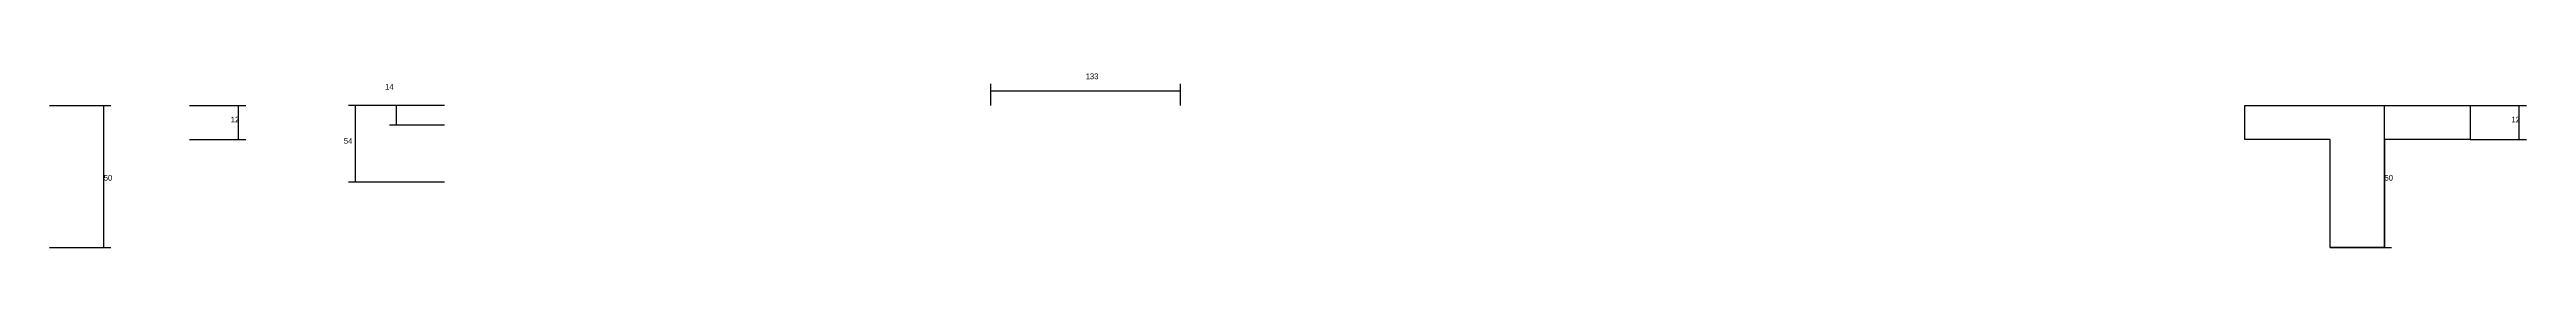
# Model space of a CAD drawing. Header units: metres. Extents: x 129294 to 131937, y 32678 to 33958.
# Drawn here: x 129294 to 131030, y 32678 to 32801 of the extents above; entities that cross this region are included whole.
import ezdxf

# ---------------------------------------------------------------- set-up
doc = ezdxf.new("R2010")
doc.units = ezdxf.units.M
for name, color, linetype in [('CONCRETO', 251, 'Continuous'), ('COTA', 4, 'Continuous'), ('Cota Seção (2x)', 4, 'Continuous')]:
    doc.layers.add(name, color=color, linetype=linetype)

msp = doc.modelspace()

# ---------------------------------------------------------------- linework, layer by layer
at = {"layer": 'CONCRETO'}
msp.add_lwpolyline([(130930.6, 32754.1), (130930.6, 32744.1), (130930.6, 32678.1), (130892.6, 32678.1), (130892.6, 32754.1), (130832.6, 32754.1), (130832.6, 32778.1), (130930.6, 32778.1), (130990.6, 32778.1), (130990.6, 32754.1)], close=True, dxfattribs=at)
at = {"layer": 'COTA'}
for p, q in [((129953.8, 32778.1), (129953.8, 32793.3)), ((130086.8, 32778.1), (130086.8, 32793.3)), ((129392.1, 32778.1), (129431.6, 32778.1)), ((129426.6, 32754.1), (129426.6, 32778.1)), ((129570.8, 32778.1), (129503.6, 32778.1)), ((129508.6, 32724.1), (129508.6, 32778.1)), ((129570.8, 32778.1), (129532.3, 32778.1)), ((129537.3, 32764.1), (129537.3, 32778.1)), ((129953.8, 32788.3), (130086.8, 32788.3)), ((130990.6, 32778.1), (131030.1, 32778.1)), ((131025.1, 32754.1), (131025.1, 32778.1)), ((129570.8, 32764.1), (129532.3, 32764.1)), ((129392.1, 32754.1), (129431.6, 32754.1)), ((130990.6, 32754.1), (131030.1, 32754.1)), ((129570.8, 32724.1), (129503.6, 32724.1))]:
    msp.add_line(p, q, dxfattribs=at)
at = {"layer": 'Cota Seção (2x)'}
for p, q in [((129294.1, 32778.1), (129337.1, 32778.1)), ((129332.1, 32678.1), (129332.1, 32778.1)), ((130892.6, 32778.1), (130935.6, 32778.1)), ((130930.6, 32678.1), (130930.6, 32778.1)), ((129294.1, 32678.1), (129337.1, 32678.1)), ((130892.6, 32678.1), (130935.6, 32678.1))]:
    msp.add_line(p, q, dxfattribs=at)

# ---------------------------------------------------------------- texts
at = {"layer": 'COTA'}
for s, p in [('14', (129529.3, 32789.1)), ('133', (130020.3, 32796.5)), ('12', (129421.1, 32766.1)), ('12', (131019.6, 32766.1)), ('54', (129500.4, 32751.1))]:
    msp.add_text(s, height=4, dxfattribs=at).set_placement(p)
at = {"layer": 'Cota Seção (2x)'}
for p in [(129332.1, 32725.2), (130930.6, 32725.2)]:
    msp.add_text('50', height=4, dxfattribs=at).set_placement(p)

doc.saveas('drawing.dxf')
